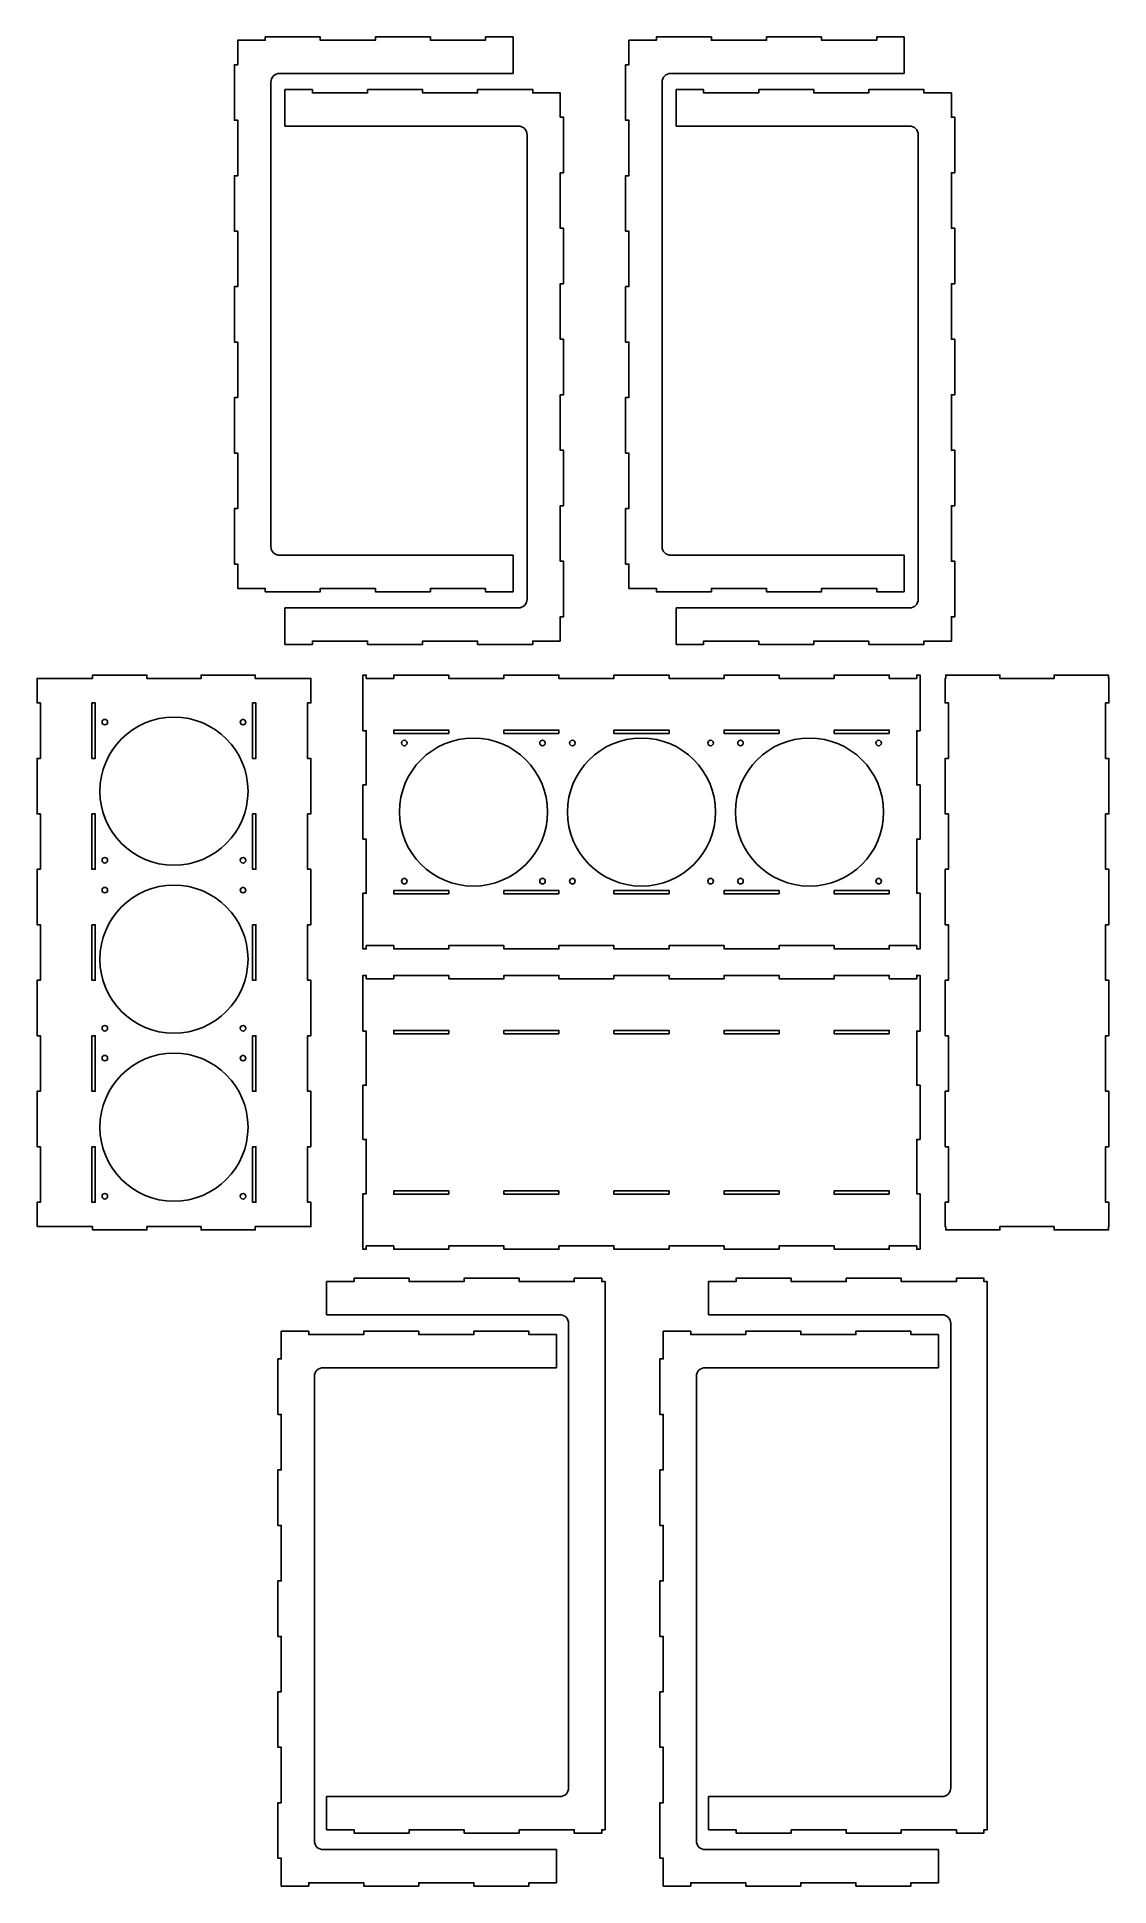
# Model space of a CAD drawing. Header units: millimetres. Extents: x -1160 to -191, y -867 to 806.
import ezdxf

# ---------------------------------------------------------------- set-up
doc = ezdxf.new("R2010")
doc.units = ezdxf.units.MM
doc.layers.add('Layer_1', color=7, linetype='Continuous')

msp = doc.modelspace()

# ---------------------------------------------------------------- linework, layer by layer
for p, q in [((-729.8, 806), (-729.8, 773)), ((-376, 806), (-376, 773)), ((-936.1, 725.4), (-936.1, 758.4)), ((-582.3, 725.4), (-582.3, 758.4)), ((-729.8, 337), (-729.8, 304)), ((-376, 337), (-376, 304)), ((-936.1, 289.4), (-936.1, 256.4)), ((-582.3, 289.4), (-582.3, 256.4)), ((-898.5, -320.1), (-898.5, -350.1)), ((-552.9, -320.1), (-552.9, -350.1)), ((-690.5, -368), (-690.5, -398)), ((-345, -368), (-345, -398)), ((-898.5, -786.1), (-898.5, -816.1)), ((-552.9, -786.1), (-552.9, -816.1)), ((-690.5, -834), (-690.5, -864)), ((-345, -834), (-345, -864))]:
    msp.add_line(p, q)
at = {"layer": 'Layer_1'}
for points, knots in [([(-729.8, 304), (-741.7, 304), (-753.5, 304), (-754.7, 304), (-754.7, 304.1), (-754.7, 306.9), (-754.7, 307), (-757.2, 307), (-802, 307), (-804.5, 307), (-804.5, 306.9), (-804.5, 304.1), (-804.5, 304), (-807, 304), (-851.8, 304), (-854.3, 304), (-854.3, 304.1), (-854.3, 306.9), (-854.3, 307), (-856.8, 307), (-901.6, 307), (-904.1, 307), (-904.1, 306.9), (-904.1, 304.1), (-904.1, 304), (-906.6, 304), (-951.4, 304), (-953.9, 304), (-953.9, 304.1), (-953.9, 306.9), (-953.9, 307), (-955.2, 307), (-977.6, 307), (-978.8, 307), (-978.8, 308.1), (-978.8, 328), (-978.8, 329.1), (-979, 329.1), (-981.7, 329.1), (-981.8, 329.1), (-981.8, 331.6), (-981.8, 376.8), (-981.8, 379.3), (-981.7, 379.3), (-979, 379.3), (-978.8, 379.3), (-978.8, 381.8), (-978.8, 427), (-978.8, 429.5), (-979, 429.5), (-981.7, 429.5), (-981.8, 429.5), (-981.8, 432), (-981.8, 477.2), (-981.8, 479.7), (-981.7, 479.7), (-979, 479.7), (-978.8, 479.7), (-978.8, 482.2), (-978.8, 527.4), (-978.8, 529.9), (-979, 529.9), (-981.7, 529.9), (-981.8, 529.9), (-981.8, 532.4), (-981.8, 577.6), (-981.8, 580.1), (-981.7, 580.1), (-979, 580.1), (-978.8, 580.1), (-978.8, 582.6), (-978.8, 627.8), (-978.8, 630.3), (-979, 630.3), (-981.7, 630.3), (-981.8, 630.3), (-981.8, 632.8), (-981.8, 678), (-981.8, 680.5), (-981.7, 680.5), (-979, 680.5), (-978.8, 680.5), (-978.8, 683), (-978.8, 728.2), (-978.8, 730.7), (-979, 730.7), (-981.7, 730.7), (-981.8, 730.7), (-981.8, 733.2), (-981.8, 778.4), (-981.8, 780.9), (-981.7, 780.9), (-979, 780.9), (-978.8, 780.9), (-978.8, 782), (-978.8, 801.9), (-978.8, 803), (-977.6, 803), (-955.2, 803), (-953.9, 803), (-953.9, 803.1), (-953.9, 805.9), (-953.9, 806), (-951.4, 806), (-906.6, 806), (-904.1, 806), (-904.1, 805.9), (-904.1, 803.1), (-904.1, 803), (-901.6, 803), (-856.8, 803), (-854.3, 803), (-854.3, 803.1), (-854.3, 805.9), (-854.3, 806), (-851.8, 806), (-807, 806), (-804.5, 806), (-804.5, 805.9), (-804.5, 803.1), (-804.5, 803), (-802, 803), (-757.2, 803), (-754.7, 803), (-754.7, 803.1), (-754.7, 805.9), (-754.7, 806), (-753.5, 806), (-741.7, 806), (-729.8, 806)], [9.5, 9.5, 9.5, 9.5, 10, 10, 10, 11, 11, 11, 12, 12, 12, 13, 13, 13, 14, 14, 14, 15, 15, 15, 16, 16, 16, 17, 17, 17, 18, 18, 18, 19, 19, 19, 20, 20, 20, 21, 21, 21, 22, 22, 22, 23, 23, 23, 24, 24, 24, 25, 25, 25, 26, 26, 26, 27, 27, 27, 28, 28, 28, 29, 29, 29, 30, 30, 30, 31, 31, 31, 32, 32, 32, 33, 33, 33, 34, 34, 34, 35, 35, 35, 36, 36, 36, 37, 37, 37, 38, 38, 38, 39, 39, 39, 40, 40, 40, 41, 41, 41, 42, 42, 42, 43, 43, 43, 44, 44, 44, 45, 45, 45, 46, 46, 46, 47, 47, 47, 48, 48, 48, 49, 49, 49, 50, 50, 50, 51, 51, 51, 51.5, 51.5, 51.5, 51.5]), ([(-376, 304), (-387.8, 304), (-399.7, 304), (-400.9, 304), (-400.9, 304.1), (-400.9, 306.9), (-400.9, 307), (-403.4, 307), (-448.2, 307), (-450.7, 307), (-450.7, 306.9), (-450.7, 304.1), (-450.7, 304), (-453.2, 304), (-498, 304), (-500.5, 304), (-500.5, 304.1), (-500.5, 306.9), (-500.5, 307), (-503, 307), (-547.8, 307), (-550.3, 307), (-550.3, 306.9), (-550.3, 304.1), (-550.3, 304), (-552.8, 304), (-597.6, 304), (-600.1, 304), (-600.1, 304.1), (-600.1, 306.9), (-600.1, 307), (-601.3, 307), (-623.8, 307), (-625, 307), (-625, 308.1), (-625, 328), (-625, 329.1), (-625.1, 329.1), (-627.9, 329.1), (-628, 329.1), (-628, 331.6), (-628, 376.8), (-628, 379.3), (-627.9, 379.3), (-625.1, 379.3), (-625, 379.3), (-625, 381.8), (-625, 427), (-625, 429.5), (-625.1, 429.5), (-627.9, 429.5), (-628, 429.5), (-628, 432), (-628, 477.2), (-628, 479.7), (-627.9, 479.7), (-625.1, 479.7), (-625, 479.7), (-625, 482.2), (-625, 527.4), (-625, 529.9), (-625.1, 529.9), (-627.9, 529.9), (-628, 529.9), (-628, 532.4), (-628, 577.6), (-628, 580.1), (-627.9, 580.1), (-625.1, 580.1), (-625, 580.1), (-625, 582.6), (-625, 627.8), (-625, 630.3), (-625.1, 630.3), (-627.9, 630.3), (-628, 630.3), (-628, 632.8), (-628, 678), (-628, 680.5), (-627.9, 680.5), (-625.1, 680.5), (-625, 680.5), (-625, 683), (-625, 728.2), (-625, 730.7), (-625.1, 730.7), (-627.9, 730.7), (-628, 730.7), (-628, 733.2), (-628, 778.4), (-628, 780.9), (-627.9, 780.9), (-625.1, 780.9), (-625, 780.9), (-625, 782), (-625, 801.9), (-625, 803), (-623.8, 803), (-601.3, 803), (-600.1, 803), (-600.1, 803.1), (-600.1, 805.9), (-600.1, 806), (-597.6, 806), (-552.8, 806), (-550.3, 806), (-550.3, 805.9), (-550.3, 803.1), (-550.3, 803), (-547.8, 803), (-503, 803), (-500.5, 803), (-500.5, 803.1), (-500.5, 805.9), (-500.5, 806), (-498, 806), (-453.2, 806), (-450.7, 806), (-450.7, 805.9), (-450.7, 803.1), (-450.7, 803), (-448.2, 803), (-403.4, 803), (-400.9, 803), (-400.9, 803.1), (-400.9, 805.9), (-400.9, 806), (-399.7, 806), (-387.8, 806), (-376, 806)], [9.5, 9.5, 9.5, 9.5, 10, 10, 10, 11, 11, 11, 12, 12, 12, 13, 13, 13, 14, 14, 14, 15, 15, 15, 16, 16, 16, 17, 17, 17, 18, 18, 18, 19, 19, 19, 20, 20, 20, 21, 21, 21, 22, 22, 22, 23, 23, 23, 24, 24, 24, 25, 25, 25, 26, 26, 26, 27, 27, 27, 28, 28, 28, 29, 29, 29, 30, 30, 30, 31, 31, 31, 32, 32, 32, 33, 33, 33, 34, 34, 34, 35, 35, 35, 36, 36, 36, 37, 37, 37, 38, 38, 38, 39, 39, 39, 40, 40, 40, 41, 41, 41, 42, 42, 42, 43, 43, 43, 44, 44, 44, 45, 45, 45, 46, 46, 46, 47, 47, 47, 48, 48, 48, 49, 49, 49, 50, 50, 50, 51, 51, 51, 51.5, 51.5, 51.5, 51.5]), ([(-729.8, 773), (-830.1, 773), (-930.3, 773), (-940.8, 773), (-945.2, 773), (-948.8, 769.5), (-948.8, 765.1), (-948.8, 744.1), (-948.8, 365.9), (-948.8, 344.9), (-948.8, 340.5), (-945.2, 337), (-940.8, 337), (-930.3, 337), (-830.1, 337), (-729.8, 337)], [4.5, 4.5, 4.5, 4.5, 5, 5, 5, 6, 6, 6, 7, 7, 7, 8, 8, 8, 8.5, 8.5, 8.5, 8.5]), ([(-376, 773), (-476.2, 773), (-576.5, 773), (-587, 773), (-591.4, 773), (-595, 769.5), (-595, 765.1), (-595, 744.1), (-595, 365.9), (-595, 344.9), (-595, 340.5), (-591.4, 337), (-587, 337), (-576.5, 337), (-476.2, 337), (-376, 337)], [4.5, 4.5, 4.5, 4.5, 5, 5, 5, 6, 6, 6, 7, 7, 7, 8, 8, 8, 8.5, 8.5, 8.5, 8.5]), ([(-936.1, 758.4), (-924.3, 758.4), (-912.5, 758.4), (-911.2, 758.4), (-911.2, 758.3), (-911.2, 755.6), (-911.2, 755.4), (-908.7, 755.4), (-863.9, 755.4), (-861.4, 755.4), (-861.4, 755.6), (-861.4, 758.3), (-861.4, 758.4), (-858.9, 758.4), (-814.1, 758.4), (-811.6, 758.4), (-811.6, 758.3), (-811.6, 755.6), (-811.6, 755.4), (-809.1, 755.4), (-764.3, 755.4), (-761.8, 755.4), (-761.8, 755.6), (-761.8, 758.3), (-761.8, 758.4), (-759.3, 758.4), (-714.5, 758.4), (-712, 758.4), (-712, 758.3), (-712, 755.6), (-712, 755.4), (-710.8, 755.4), (-688.4, 755.4), (-687.1, 755.4), (-687.1, 754.3), (-687.1, 734.4), (-687.1, 733.3), (-687, 733.3), (-684.3, 733.3), (-684.1, 733.3), (-684.1, 730.8), (-684.1, 685.6), (-684.1, 683.1), (-684.3, 683.1), (-687, 683.1), (-687.1, 683.1), (-687.1, 680.6), (-687.1, 635.4), (-687.1, 632.9), (-687, 632.9), (-684.3, 632.9), (-684.1, 632.9), (-684.1, 630.4), (-684.1, 585.2), (-684.1, 582.7), (-684.3, 582.7), (-687, 582.7), (-687.1, 582.7), (-687.1, 580.2), (-687.1, 535), (-687.1, 532.5), (-687, 532.5), (-684.3, 532.5), (-684.1, 532.5), (-684.1, 530), (-684.1, 484.8), (-684.1, 482.3), (-684.3, 482.3), (-687, 482.3), (-687.1, 482.3), (-687.1, 479.8), (-687.1, 434.6), (-687.1, 432.1), (-687, 432.1), (-684.3, 432.1), (-684.1, 432.1), (-684.1, 429.6), (-684.1, 384.4), (-684.1, 381.9), (-684.3, 381.9), (-687, 381.9), (-687.1, 381.9), (-687.1, 379.4), (-687.1, 334.2), (-687.1, 331.7), (-687, 331.7), (-684.3, 331.7), (-684.1, 331.7), (-684.1, 329.2), (-684.1, 284), (-684.1, 281.5), (-684.3, 281.5), (-687, 281.5), (-687.1, 281.5), (-687.1, 280.4), (-687.1, 260.5), (-687.1, 259.4), (-688.4, 259.4), (-710.8, 259.4), (-712, 259.4), (-712, 259.3), (-712, 256.6), (-712, 256.4), (-714.5, 256.4), (-759.3, 256.4), (-761.8, 256.4), (-761.8, 256.6), (-761.8, 259.3), (-761.8, 259.4), (-764.3, 259.4), (-809.1, 259.4), (-811.6, 259.4), (-811.6, 259.3), (-811.6, 256.6), (-811.6, 256.4), (-814.1, 256.4), (-858.9, 256.4), (-861.4, 256.4), (-861.4, 256.6), (-861.4, 259.3), (-861.4, 259.4), (-863.9, 259.4), (-908.7, 259.4), (-911.2, 259.4), (-911.2, 259.3), (-911.2, 256.6), (-911.2, 256.4), (-912.5, 256.4), (-924.3, 256.4), (-936.1, 256.4)], [51.5, 51.5, 51.5, 51.5, 52, 52, 52, 53, 53, 53, 54, 54, 54, 55, 55, 55, 56, 56, 56, 57, 57, 57, 58, 58, 58, 59, 59, 59, 60, 60, 60, 61, 61, 61, 62, 62, 62, 63, 63, 63, 64, 64, 64, 65, 65, 65, 66, 66, 66, 67, 67, 67, 68, 68, 68, 69, 69, 69, 70, 70, 70, 71, 71, 71, 72, 72, 72, 73, 73, 73, 74, 74, 74, 75, 75, 75, 76, 76, 76, 77, 77, 77, 78, 78, 78, 79, 79, 79, 80, 80, 80, 81, 81, 81, 82, 82, 82, 83, 83, 83, 84, 84, 84, 85, 85, 85, 86, 86, 86, 87, 87, 87, 88, 88, 88, 89, 89, 89, 90, 90, 90, 91, 91, 91, 92, 92, 92, 93, 93, 93, 93.5, 93.5, 93.5, 93.5]), ([(-582.3, 758.4), (-570.5, 758.4), (-558.6, 758.4), (-557.4, 758.4), (-557.4, 758.3), (-557.4, 755.6), (-557.4, 755.4), (-554.9, 755.4), (-510.1, 755.4), (-507.6, 755.4), (-507.6, 755.6), (-507.6, 758.3), (-507.6, 758.4), (-505.1, 758.4), (-460.3, 758.4), (-457.8, 758.4), (-457.8, 758.3), (-457.8, 755.6), (-457.8, 755.4), (-455.3, 755.4), (-410.5, 755.4), (-408, 755.4), (-408, 755.6), (-408, 758.3), (-408, 758.4), (-405.5, 758.4), (-360.7, 758.4), (-358.2, 758.4), (-358.2, 758.3), (-358.2, 755.6), (-358.2, 755.4), (-357, 755.4), (-334.5, 755.4), (-333.3, 755.4), (-333.3, 754.3), (-333.3, 734.4), (-333.3, 733.3), (-333.2, 733.3), (-330.5, 733.3), (-330.3, 733.3), (-330.3, 730.8), (-330.3, 685.6), (-330.3, 683.1), (-330.5, 683.1), (-333.2, 683.1), (-333.3, 683.1), (-333.3, 680.6), (-333.3, 635.4), (-333.3, 632.9), (-333.2, 632.9), (-330.5, 632.9), (-330.3, 632.9), (-330.3, 630.4), (-330.3, 585.2), (-330.3, 582.7), (-330.5, 582.7), (-333.2, 582.7), (-333.3, 582.7), (-333.3, 580.2), (-333.3, 535), (-333.3, 532.5), (-333.2, 532.5), (-330.5, 532.5), (-330.3, 532.5), (-330.3, 530), (-330.3, 484.8), (-330.3, 482.3), (-330.5, 482.3), (-333.2, 482.3), (-333.3, 482.3), (-333.3, 479.8), (-333.3, 434.6), (-333.3, 432.1), (-333.2, 432.1), (-330.5, 432.1), (-330.3, 432.1), (-330.3, 429.6), (-330.3, 384.4), (-330.3, 381.9), (-330.5, 381.9), (-333.2, 381.9), (-333.3, 381.9), (-333.3, 379.4), (-333.3, 334.2), (-333.3, 331.7), (-333.2, 331.7), (-330.5, 331.7), (-330.3, 331.7), (-330.3, 329.2), (-330.3, 284), (-330.3, 281.5), (-330.5, 281.5), (-333.2, 281.5), (-333.3, 281.5), (-333.3, 280.4), (-333.3, 260.5), (-333.3, 259.4), (-334.5, 259.4), (-357, 259.4), (-358.2, 259.4), (-358.2, 259.3), (-358.2, 256.6), (-358.2, 256.4), (-360.7, 256.4), (-405.5, 256.4), (-408, 256.4), (-408, 256.6), (-408, 259.3), (-408, 259.4), (-410.5, 259.4), (-455.3, 259.4), (-457.8, 259.4), (-457.8, 259.3), (-457.8, 256.6), (-457.8, 256.4), (-460.3, 256.4), (-505.1, 256.4), (-507.6, 256.4), (-507.6, 256.6), (-507.6, 259.3), (-507.6, 259.4), (-510.1, 259.4), (-554.9, 259.4), (-557.4, 259.4), (-557.4, 259.3), (-557.4, 256.6), (-557.4, 256.4), (-558.6, 256.4), (-570.5, 256.4), (-582.3, 256.4)], [51.5, 51.5, 51.5, 51.5, 52, 52, 52, 53, 53, 53, 54, 54, 54, 55, 55, 55, 56, 56, 56, 57, 57, 57, 58, 58, 58, 59, 59, 59, 60, 60, 60, 61, 61, 61, 62, 62, 62, 63, 63, 63, 64, 64, 64, 65, 65, 65, 66, 66, 66, 67, 67, 67, 68, 68, 68, 69, 69, 69, 70, 70, 70, 71, 71, 71, 72, 72, 72, 73, 73, 73, 74, 74, 74, 75, 75, 75, 76, 76, 76, 77, 77, 77, 78, 78, 78, 79, 79, 79, 80, 80, 80, 81, 81, 81, 82, 82, 82, 83, 83, 83, 84, 84, 84, 85, 85, 85, 86, 86, 86, 87, 87, 87, 88, 88, 88, 89, 89, 89, 90, 90, 90, 91, 91, 91, 92, 92, 92, 93, 93, 93, 93.5, 93.5, 93.5, 93.5]), ([(-936.1, 289.4), (-835.9, 289.4), (-735.7, 289.4), (-725.1, 289.4), (-720.7, 289.4), (-717.1, 293), (-717.1, 297.3), (-717.1, 318.3), (-717.1, 696.5), (-717.1, 717.5), (-717.1, 721.9), (-720.7, 725.4), (-725.1, 725.4), (-735.7, 725.4), (-835.9, 725.4), (-936.1, 725.4)], [0.5, 0.5, 0.5, 0.5, 1, 1, 1, 2, 2, 2, 3, 3, 3, 4, 4, 4, 4.5, 4.5, 4.5, 4.5]), ([(-582.3, 289.4), (-482.1, 289.4), (-381.9, 289.4), (-371.3, 289.4), (-366.9, 289.4), (-363.3, 293), (-363.3, 297.3), (-363.3, 318.3), (-363.3, 696.5), (-363.3, 717.5), (-363.3, 721.9), (-366.9, 725.4), (-371.3, 725.4), (-381.9, 725.4), (-482.1, 725.4), (-582.3, 725.4)], [0.5, 0.5, 0.5, 0.5, 1, 1, 1, 2, 2, 2, 3, 3, 3, 4, 4, 4, 4.5, 4.5, 4.5, 4.5]), ([(-1160.3, -270.4), (-1157.8, -270.4), (-1112.5, -270.4), (-1110, -270.4), (-1110, -270.5), (-1110, -273.2), (-1110, -273.4), (-1107.6, -273.4), (-1063.4, -273.4), (-1061, -273.4), (-1061, -273.2), (-1061, -270.5), (-1061, -270.4), (-1058.5, -270.4), (-1014.4, -270.4), (-1011.9, -270.4), (-1011.9, -270.5), (-1011.9, -273.2), (-1011.9, -273.4), (-1009.5, -273.4), (-965.3, -273.4), (-962.9, -273.4), (-962.9, -273.2), (-962.9, -270.5), (-962.9, -270.4), (-960.4, -270.4), (-915.1, -270.4), (-912.6, -270.4), (-912.6, -269.3), (-912.6, -249.4), (-912.6, -248.3), (-912.7, -248.3), (-915.4, -248.3), (-915.6, -248.3), (-915.6, -245.8), (-915.6, -200.6), (-915.6, -198.1), (-915.4, -198.1), (-912.7, -198.1), (-912.6, -198.1), (-912.6, -195.6), (-912.6, -150.4), (-912.6, -147.9), (-912.7, -147.9), (-915.4, -147.9), (-915.6, -147.9), (-915.6, -145.4), (-915.6, -100.2), (-915.6, -97.7), (-915.4, -97.7), (-912.7, -97.7), (-912.6, -97.7), (-912.6, -95.2), (-912.6, -50), (-912.6, -47.5), (-912.7, -47.5), (-915.4, -47.5), (-915.6, -47.5), (-915.6, -45), (-915.6, 0.2), (-915.6, 2.7), (-915.4, 2.7), (-912.7, 2.7), (-912.6, 2.7), (-912.6, 5.2), (-912.6, 50.4), (-912.6, 52.9), (-912.7, 52.9), (-915.4, 52.9), (-915.6, 52.9), (-915.6, 55.4), (-915.6, 100.6), (-915.6, 103.1), (-915.4, 103.1), (-912.7, 103.1), (-912.6, 103.1), (-912.6, 105.6), (-912.6, 150.8), (-912.6, 153.3), (-912.7, 153.3), (-915.4, 153.3), (-915.6, 153.3), (-915.6, 155.8), (-915.6, 201), (-915.6, 203.5), (-915.4, 203.5), (-912.7, 203.5), (-912.6, 203.5), (-912.6, 204.6), (-912.6, 224.5), (-912.6, 225.6), (-915.1, 225.6), (-960.4, 225.6), (-962.9, 225.6), (-962.9, 225.8), (-962.9, 228.5), (-962.9, 228.6), (-965.3, 228.6), (-1009.5, 228.6), (-1011.9, 228.6), (-1011.9, 228.5), (-1011.9, 225.8), (-1011.9, 225.6), (-1014.4, 225.6), (-1058.5, 225.6), (-1061, 225.6), (-1061, 225.8), (-1061, 228.5), (-1061, 228.6), (-1063.4, 228.6), (-1107.6, 228.6), (-1110, 228.6), (-1110, 228.5), (-1110, 225.8), (-1110, 225.6), (-1112.5, 225.6), (-1157.8, 225.6), (-1160.3, 225.6), (-1160.3, 224.5), (-1160.3, 204.6), (-1160.3, 203.5), (-1160.2, 203.5), (-1157.5, 203.5), (-1157.3, 203.5), (-1157.3, 201), (-1157.3, 155.8), (-1157.3, 153.3), (-1157.5, 153.3), (-1160.2, 153.3), (-1160.3, 153.3), (-1160.3, 150.8), (-1160.3, 105.6), (-1160.3, 103.1), (-1160.2, 103.1), (-1157.5, 103.1), (-1157.3, 103.1), (-1157.3, 100.6), (-1157.3, 55.4), (-1157.3, 52.9), (-1157.5, 52.9), (-1160.2, 52.9), (-1160.3, 52.9), (-1160.3, 50.4), (-1160.3, 5.2), (-1160.3, 2.7), (-1160.2, 2.7), (-1157.5, 2.7), (-1157.3, 2.7), (-1157.3, 0.2), (-1157.3, -45), (-1157.3, -47.5), (-1157.5, -47.5), (-1160.2, -47.5), (-1160.3, -47.5), (-1160.3, -50), (-1160.3, -95.2), (-1160.3, -97.7), (-1160.2, -97.7), (-1157.5, -97.7), (-1157.3, -97.7), (-1157.3, -100.2), (-1157.3, -145.4), (-1157.3, -147.9), (-1157.5, -147.9), (-1160.2, -147.9), (-1160.3, -147.9), (-1160.3, -150.4), (-1160.3, -195.6), (-1160.3, -198.1), (-1160.2, -198.1), (-1157.5, -198.1), (-1157.3, -198.1), (-1157.3, -200.6), (-1157.3, -245.8), (-1157.3, -248.3), (-1157.5, -248.3), (-1160.2, -248.3), (-1160.3, -248.3), (-1160.3, -249.4), (-1160.3, -269.3), (-1160.3, -270.4)], [0, 0, 0, 0, 1, 1, 1, 2, 2, 2, 3, 3, 3, 4, 4, 4, 5, 5, 5, 6, 6, 6, 7, 7, 7, 8, 8, 8, 9, 9, 9, 10, 10, 10, 11, 11, 11, 12, 12, 12, 13, 13, 13, 14, 14, 14, 15, 15, 15, 16, 16, 16, 17, 17, 17, 18, 18, 18, 19, 19, 19, 20, 20, 20, 21, 21, 21, 22, 22, 22, 23, 23, 23, 24, 24, 24, 25, 25, 25, 26, 26, 26, 27, 27, 27, 28, 28, 28, 29, 29, 29, 30, 30, 30, 31, 31, 31, 32, 32, 32, 33, 33, 33, 34, 34, 34, 35, 35, 35, 36, 36, 36, 37, 37, 37, 38, 38, 38, 39, 39, 39, 40, 40, 40, 41, 41, 41, 42, 42, 42, 43, 43, 43, 44, 44, 44, 45, 45, 45, 46, 46, 46, 47, 47, 47, 48, 48, 48, 49, 49, 49, 50, 50, 50, 51, 51, 51, 52, 52, 52, 53, 53, 53, 54, 54, 54, 55, 55, 55, 56, 56, 56, 57, 57, 57, 58, 58, 58, 59, 59, 59, 60, 60, 60, 60]), ([(-364.6, 225.6), (-364.6, 225.8), (-364.6, 228.5), (-364.6, 228.6), (-364.5, 228.6), (-361.8, 228.6), (-361.6, 228.6), (-361.6, 226.1), (-361.6, 180.8), (-361.6, 178.3), (-361.8, 178.3), (-364.5, 178.3), (-364.6, 178.3), (-364.6, 175.9), (-364.6, 131.7), (-364.6, 129.3), (-364.5, 129.3), (-361.8, 129.3), (-361.6, 129.3), (-361.6, 126.8), (-361.6, 82.7), (-361.6, 80.2), (-361.8, 80.2), (-364.5, 80.2), (-364.6, 80.2), (-364.6, 77.8), (-364.6, 33.6), (-364.6, 31.2), (-364.5, 31.2), (-361.8, 31.2), (-361.6, 31.2), (-361.6, 28.7), (-361.6, -16.6), (-361.6, -19.1), (-361.8, -19.1), (-364.5, -19.1), (-364.6, -19.1), (-364.6, -19), (-364.6, -16.3), (-364.6, -16.1), (-365.8, -16.1), (-388.3, -16.1), (-389.5, -16.1), (-389.5, -16.3), (-389.5, -19), (-389.5, -19.1), (-392, -19.1), (-436.8, -19.1), (-439.3, -19.1), (-439.3, -19), (-439.3, -16.3), (-439.3, -16.1), (-441.8, -16.1), (-486.6, -16.1), (-489.1, -16.1), (-489.1, -16.3), (-489.1, -19), (-489.1, -19.1), (-491.6, -19.1), (-536.4, -19.1), (-538.9, -19.1), (-538.9, -19), (-538.9, -16.3), (-538.9, -16.1), (-541.4, -16.1), (-586.2, -16.1), (-588.7, -16.1), (-588.7, -16.3), (-588.7, -19), (-588.7, -19.1), (-591.2, -19.1), (-636, -19.1), (-638.5, -19.1), (-638.5, -19), (-638.5, -16.3), (-638.5, -16.1), (-641, -16.1), (-685.8, -16.1), (-688.3, -16.1), (-688.3, -16.3), (-688.3, -19), (-688.3, -19.1), (-690.8, -19.1), (-735.6, -19.1), (-738.1, -19.1), (-738.1, -19), (-738.1, -16.3), (-738.1, -16.1), (-740.6, -16.1), (-785.4, -16.1), (-787.9, -16.1), (-787.9, -16.3), (-787.9, -19), (-787.9, -19.1), (-790.4, -19.1), (-835.2, -19.1), (-837.7, -19.1), (-837.7, -19), (-837.7, -16.3), (-837.7, -16.1), (-838.9, -16.1), (-861.4, -16.1), (-862.6, -16.1), (-862.6, -16.3), (-862.6, -19), (-862.6, -19.1), (-862.8, -19.1), (-865.5, -19.1), (-865.6, -19.1), (-865.6, -16.6), (-865.6, 28.7), (-865.6, 31.2), (-865.5, 31.2), (-862.8, 31.2), (-862.6, 31.2), (-862.6, 33.6), (-862.6, 77.8), (-862.6, 80.2), (-862.8, 80.2), (-865.5, 80.2), (-865.6, 80.2), (-865.6, 82.7), (-865.6, 126.8), (-865.6, 129.3), (-865.5, 129.3), (-862.8, 129.3), (-862.6, 129.3), (-862.6, 131.7), (-862.6, 175.9), (-862.6, 178.3), (-862.8, 178.3), (-865.5, 178.3), (-865.6, 178.3), (-865.6, 180.8), (-865.6, 226.1), (-865.6, 228.6), (-865.5, 228.6), (-862.8, 228.6), (-862.6, 228.6), (-862.6, 228.5), (-862.6, 225.8), (-862.6, 225.6), (-861.4, 225.6), (-838.9, 225.6), (-837.7, 225.6), (-837.7, 225.8), (-837.7, 228.5), (-837.7, 228.6), (-835.2, 228.6), (-790.4, 228.6), (-787.9, 228.6), (-787.9, 228.5), (-787.9, 225.8), (-787.9, 225.6), (-785.4, 225.6), (-740.6, 225.6), (-738.1, 225.6), (-738.1, 225.8), (-738.1, 228.5), (-738.1, 228.6), (-735.6, 228.6), (-690.8, 228.6), (-688.3, 228.6), (-688.3, 228.5), (-688.3, 225.8), (-688.3, 225.6), (-685.8, 225.6), (-641, 225.6), (-638.5, 225.6), (-638.5, 225.8), (-638.5, 228.5), (-638.5, 228.6), (-636, 228.6), (-591.2, 228.6), (-588.7, 228.6), (-588.7, 228.5), (-588.7, 225.8), (-588.7, 225.6), (-586.2, 225.6), (-541.4, 225.6), (-538.9, 225.6), (-538.9, 225.8), (-538.9, 228.5), (-538.9, 228.6), (-536.4, 228.6), (-491.6, 228.6), (-489.1, 228.6), (-489.1, 228.5), (-489.1, 225.8), (-489.1, 225.6), (-486.6, 225.6), (-441.8, 225.6), (-439.3, 225.6), (-439.3, 225.8), (-439.3, 228.5), (-439.3, 228.6), (-436.8, 228.6), (-392, 228.6), (-389.5, 228.6), (-389.5, 228.5), (-389.5, 225.8), (-389.5, 225.6), (-388.3, 225.6), (-365.8, 225.6), (-364.6, 225.6)], [0, 0, 0, 0, 1, 1, 1, 2, 2, 2, 3, 3, 3, 4, 4, 4, 5, 5, 5, 6, 6, 6, 7, 7, 7, 8, 8, 8, 9, 9, 9, 10, 10, 10, 11, 11, 11, 12, 12, 12, 13, 13, 13, 14, 14, 14, 15, 15, 15, 16, 16, 16, 17, 17, 17, 18, 18, 18, 19, 19, 19, 20, 20, 20, 21, 21, 21, 22, 22, 22, 23, 23, 23, 24, 24, 24, 25, 25, 25, 26, 26, 26, 27, 27, 27, 28, 28, 28, 29, 29, 29, 30, 30, 30, 31, 31, 31, 32, 32, 32, 33, 33, 33, 34, 34, 34, 35, 35, 35, 36, 36, 36, 37, 37, 37, 38, 38, 38, 39, 39, 39, 40, 40, 40, 41, 41, 41, 42, 42, 42, 43, 43, 43, 44, 44, 44, 45, 45, 45, 46, 46, 46, 47, 47, 47, 48, 48, 48, 49, 49, 49, 50, 50, 50, 51, 51, 51, 52, 52, 52, 53, 53, 53, 54, 54, 54, 55, 55, 55, 56, 56, 56, 57, 57, 57, 58, 58, 58, 59, 59, 59, 60, 60, 60, 61, 61, 61, 62, 62, 62, 63, 63, 63, 64, 64, 64, 65, 65, 65, 66, 66, 66, 67, 67, 67, 68, 68, 68, 68]), ([(-193.8, 203.5), (-193.6, 203.5), (-190.9, 203.5), (-190.8, 203.5), (-190.8, 204.6), (-190.8, 224.5), (-190.8, 225.6), (-190.8, 225.6), (-191.3, 225.6), (-191.3, 225.6), (-191.3, 225.8), (-191.3, 228.5), (-191.3, 228.6), (-193.8, 228.6), (-237.9, 228.6), (-240.4, 228.6), (-240.4, 228.5), (-240.4, 225.8), (-240.4, 225.6), (-242.8, 225.6), (-287, 225.6), (-289.4, 225.6), (-289.4, 225.8), (-289.4, 228.5), (-289.4, 228.6), (-291.9, 228.6), (-336, 228.6), (-338.4, 228.6), (-338.4, 228.5), (-338.4, 225.8), (-338.4, 225.6), (-338.5, 225.6), (-339, 225.6), (-339, 225.6), (-339, 224.5), (-339, 204.6), (-339, 203.5), (-338.8, 203.5), (-336.1, 203.5), (-336, 203.5), (-336, 201), (-336, 155.8), (-336, 153.3), (-336.1, 153.3), (-338.8, 153.3), (-339, 153.3), (-339, 150.8), (-339, 105.6), (-339, 103.1), (-338.8, 103.1), (-336.1, 103.1), (-336, 103.1), (-336, 100.6), (-336, 55.4), (-336, 52.9), (-336.1, 52.9), (-338.8, 52.9), (-339, 52.9), (-339, 50.4), (-339, 5.2), (-339, 2.7), (-338.8, 2.7), (-336.1, 2.7), (-336, 2.7), (-336, 0.2), (-336, -45), (-336, -47.5), (-336.1, -47.5), (-338.8, -47.5), (-339, -47.5), (-339, -50), (-339, -95.2), (-339, -97.7), (-338.8, -97.7), (-336.1, -97.7), (-336, -97.7), (-336, -100.2), (-336, -145.4), (-336, -147.9), (-336.1, -147.9), (-338.8, -147.9), (-339, -147.9), (-339, -150.4), (-339, -195.6), (-339, -198.1), (-338.8, -198.1), (-336.1, -198.1), (-336, -198.1), (-336, -200.6), (-336, -245.8), (-336, -248.3), (-336.1, -248.3), (-338.8, -248.3), (-339, -248.3), (-339, -249.4), (-339, -269.3), (-339, -270.4), (-339, -270.4), (-338.5, -270.4), (-338.4, -270.4), (-338.4, -270.5), (-338.4, -273.2), (-338.4, -273.4), (-336, -273.4), (-291.9, -273.4), (-289.4, -273.4), (-289.4, -273.2), (-289.4, -270.5), (-289.4, -270.4), (-287, -270.4), (-242.8, -270.4), (-240.4, -270.4), (-240.4, -270.5), (-240.4, -273.2), (-240.4, -273.4), (-237.9, -273.4), (-193.8, -273.4), (-191.3, -273.4), (-191.3, -273.2), (-191.3, -270.5), (-191.3, -270.4), (-191.3, -270.4), (-190.8, -270.4), (-190.8, -270.4), (-190.8, -269.3), (-190.8, -249.4), (-190.8, -248.3), (-190.9, -248.3), (-193.6, -248.3), (-193.8, -248.3), (-193.8, -245.8), (-193.8, -200.6), (-193.8, -198.1), (-193.6, -198.1), (-190.9, -198.1), (-190.8, -198.1), (-190.8, -195.6), (-190.8, -150.4), (-190.8, -147.9), (-190.9, -147.9), (-193.6, -147.9), (-193.8, -147.9), (-193.8, -145.4), (-193.8, -100.2), (-193.8, -97.7), (-193.6, -97.7), (-190.9, -97.7), (-190.8, -97.7), (-190.8, -95.2), (-190.8, -50), (-190.8, -47.5), (-190.9, -47.5), (-193.6, -47.5), (-193.8, -47.5), (-193.8, -45), (-193.8, 0.2), (-193.8, 2.7), (-193.6, 2.7), (-190.9, 2.7), (-190.8, 2.7), (-190.8, 5.2), (-190.8, 50.4), (-190.8, 52.9), (-190.9, 52.9), (-193.6, 52.9), (-193.8, 52.9), (-193.8, 55.4), (-193.8, 100.6), (-193.8, 103.1), (-193.6, 103.1), (-190.9, 103.1), (-190.8, 103.1), (-190.8, 105.6), (-190.8, 150.8), (-190.8, 153.3), (-190.9, 153.3), (-193.6, 153.3), (-193.8, 153.3), (-193.8, 155.8), (-193.8, 201), (-193.8, 203.5)], [0, 0, 0, 0, 1, 1, 1, 2, 2, 2, 3, 3, 3, 4, 4, 4, 5, 5, 5, 6, 6, 6, 7, 7, 7, 8, 8, 8, 9, 9, 9, 10, 10, 10, 11, 11, 11, 12, 12, 12, 13, 13, 13, 14, 14, 14, 15, 15, 15, 16, 16, 16, 17, 17, 17, 18, 18, 18, 19, 19, 19, 20, 20, 20, 21, 21, 21, 22, 22, 22, 23, 23, 23, 24, 24, 24, 25, 25, 25, 26, 26, 26, 27, 27, 27, 28, 28, 28, 29, 29, 29, 30, 30, 30, 31, 31, 31, 32, 32, 32, 33, 33, 33, 34, 34, 34, 35, 35, 35, 36, 36, 36, 37, 37, 37, 38, 38, 38, 39, 39, 39, 40, 40, 40, 41, 41, 41, 42, 42, 42, 43, 43, 43, 44, 44, 44, 45, 45, 45, 46, 46, 46, 47, 47, 47, 48, 48, 48, 49, 49, 49, 50, 50, 50, 51, 51, 51, 52, 52, 52, 53, 53, 53, 54, 54, 54, 55, 55, 55, 56, 56, 56, 57, 57, 57, 58, 58, 58, 59, 59, 59, 60, 60, 60, 60]), ([(-1110.6, 203.5), (-1110.4, 203.5), (-1107.7, 203.5), (-1107.6, 203.5), (-1107.6, 201), (-1107.6, 155.8), (-1107.6, 153.3), (-1107.7, 153.3), (-1110.4, 153.3), (-1110.6, 153.3), (-1110.6, 155.8), (-1110.6, 201), (-1110.6, 203.5)], [0, 0, 0, 0, 1, 1, 1, 2, 2, 2, 3, 3, 3, 4, 4, 4, 4]), ([(-965.4, 203.5), (-965.2, 203.5), (-962.5, 203.5), (-962.4, 203.5), (-962.4, 201), (-962.4, 155.8), (-962.4, 153.3), (-962.5, 153.3), (-965.2, 153.3), (-965.4, 153.3), (-965.4, 155.8), (-965.4, 201), (-965.4, 203.5)], [0, 0, 0, 0, 1, 1, 1, 2, 2, 2, 3, 3, 3, 4, 4, 4, 4]), ([(-1036.5, 190.6), (-999.5, 190.6), (-969.5, 160.6), (-969.5, 123.6), (-969.5, 86.6), (-999.5, 56.6), (-1036.5, 56.6), (-1073.5, 56.6), (-1103.5, 86.6), (-1103.5, 123.6), (-1103.5, 160.6), (-1073.5, 190.6), (-1036.5, 190.6)], [0, 0, 0, 0, 1, 1, 1, 2, 2, 2, 3, 3, 3, 4, 4, 4, 4]), ([(-1096.5, 186.1), (-1096.5, 187.5), (-1097.6, 188.6), (-1099, 188.6), (-1100.3, 188.6), (-1101.5, 187.5), (-1101.5, 186.1), (-1101.5, 184.7), (-1100.3, 183.6), (-1099, 183.6), (-1097.6, 183.6), (-1096.5, 184.7), (-1096.5, 186.1)], [0, 0, 0, 0, 1, 1, 1, 2, 2, 2, 3, 3, 3, 4, 4, 4, 4]), ([(-971.5, 186.1), (-971.5, 187.5), (-972.6, 188.6), (-974, 188.6), (-975.3, 188.6), (-976.5, 187.5), (-976.5, 186.1), (-976.5, 184.7), (-975.3, 183.6), (-974, 183.6), (-972.6, 183.6), (-971.5, 184.7), (-971.5, 186.1)], [0, 0, 0, 0, 1, 1, 1, 2, 2, 2, 3, 3, 3, 4, 4, 4, 4]), ([(-787.9, 175.9), (-787.9, 176), (-787.9, 178.7), (-787.9, 178.9), (-790.4, 178.9), (-835.2, 178.9), (-837.7, 178.9), (-837.7, 178.7), (-837.7, 176), (-837.7, 175.9), (-835.2, 175.9), (-790.4, 175.9), (-787.9, 175.9)], [0, 0, 0, 0, 1, 1, 1, 2, 2, 2, 3, 3, 3, 4, 4, 4, 4]), ([(-832.6, 104.7), (-832.6, 141.7), (-802.6, 171.7), (-765.6, 171.7), (-728.6, 171.7), (-698.6, 141.7), (-698.6, 104.7), (-698.6, 67.7), (-728.6, 37.7), (-765.6, 37.7), (-802.6, 37.7), (-832.6, 67.7), (-832.6, 104.7)], [0, 0, 0, 0, 1, 1, 1, 2, 2, 2, 3, 3, 3, 4, 4, 4, 4]), ([(-825.6, 167.2), (-825.6, 168.6), (-826.7, 169.7), (-828.1, 169.7), (-829.5, 169.7), (-830.6, 168.6), (-830.6, 167.2), (-830.6, 165.9), (-829.5, 164.7), (-828.1, 164.7), (-826.7, 164.7), (-825.6, 165.9), (-825.6, 167.2)], [0, 0, 0, 0, 1, 1, 1, 2, 2, 2, 3, 3, 3, 4, 4, 4, 4]), ([(-688.3, 175.9), (-688.3, 176), (-688.3, 178.7), (-688.3, 178.9), (-690.8, 178.9), (-735.6, 178.9), (-738.1, 178.9), (-738.1, 178.7), (-738.1, 176), (-738.1, 175.9), (-735.6, 175.9), (-690.8, 175.9), (-688.3, 175.9)], [0, 0, 0, 0, 1, 1, 1, 2, 2, 2, 3, 3, 3, 4, 4, 4, 4]), ([(-700.6, 167.2), (-700.6, 168.6), (-701.7, 169.7), (-703.1, 169.7), (-704.5, 169.7), (-705.6, 168.6), (-705.6, 167.2), (-705.6, 165.9), (-704.5, 164.7), (-703.1, 164.7), (-701.7, 164.7), (-700.6, 165.9), (-700.6, 167.2)], [0, 0, 0, 0, 1, 1, 1, 2, 2, 2, 3, 3, 3, 4, 4, 4, 4]), ([(-680.6, 104.7), (-680.6, 141.7), (-650.6, 171.7), (-613.6, 171.7), (-576.6, 171.7), (-546.6, 141.7), (-546.6, 104.7), (-546.6, 67.7), (-576.6, 37.7), (-613.6, 37.7), (-650.6, 37.7), (-680.6, 67.7), (-680.6, 104.7)], [0, 0, 0, 0, 1, 1, 1, 2, 2, 2, 3, 3, 3, 4, 4, 4, 4]), ([(-673.6, 167.2), (-673.6, 168.6), (-674.7, 169.7), (-676.1, 169.7), (-677.5, 169.7), (-678.6, 168.6), (-678.6, 167.2), (-678.6, 165.9), (-677.5, 164.7), (-676.1, 164.7), (-674.7, 164.7), (-673.6, 165.9), (-673.6, 167.2)], [0, 0, 0, 0, 1, 1, 1, 2, 2, 2, 3, 3, 3, 4, 4, 4, 4]), ([(-588.7, 175.9), (-588.7, 176), (-588.7, 178.7), (-588.7, 178.9), (-591.2, 178.9), (-636, 178.9), (-638.5, 178.9), (-638.5, 178.7), (-638.5, 176), (-638.5, 175.9), (-636, 175.9), (-591.2, 175.9), (-588.7, 175.9)], [0, 0, 0, 0, 1, 1, 1, 2, 2, 2, 3, 3, 3, 4, 4, 4, 4]), ([(-548.6, 167.2), (-548.6, 168.6), (-549.7, 169.7), (-551.1, 169.7), (-552.5, 169.7), (-553.6, 168.6), (-553.6, 167.2), (-553.6, 165.9), (-552.5, 164.7), (-551.1, 164.7), (-549.7, 164.7), (-548.6, 165.9), (-548.6, 167.2)], [0, 0, 0, 0, 1, 1, 1, 2, 2, 2, 3, 3, 3, 4, 4, 4, 4]), ([(-489.1, 175.9), (-489.1, 176), (-489.1, 178.7), (-489.1, 178.9), (-491.6, 178.9), (-536.4, 178.9), (-538.9, 178.9), (-538.9, 178.7), (-538.9, 176), (-538.9, 175.9), (-536.4, 175.9), (-491.6, 175.9), (-489.1, 175.9)], [0, 0, 0, 0, 1, 1, 1, 2, 2, 2, 3, 3, 3, 4, 4, 4, 4]), ([(-528.6, 104.7), (-528.6, 141.7), (-498.6, 171.7), (-461.6, 171.7), (-424.6, 171.7), (-394.6, 141.7), (-394.6, 104.7), (-394.6, 67.7), (-424.6, 37.7), (-461.6, 37.7), (-498.6, 37.7), (-528.6, 67.7), (-528.6, 104.7)], [0, 0, 0, 0, 1, 1, 1, 2, 2, 2, 3, 3, 3, 4, 4, 4, 4]), ([(-521.6, 167.2), (-521.6, 168.6), (-522.7, 169.7), (-524.1, 169.7), (-525.5, 169.7), (-526.6, 168.6), (-526.6, 167.2), (-526.6, 165.9), (-525.5, 164.7), (-524.1, 164.7), (-522.7, 164.7), (-521.6, 165.9), (-521.6, 167.2)], [0, 0, 0, 0, 1, 1, 1, 2, 2, 2, 3, 3, 3, 4, 4, 4, 4]), ([(-389.5, 175.9), (-389.5, 176), (-389.5, 178.7), (-389.5, 178.9), (-392, 178.9), (-436.8, 178.9), (-439.3, 178.9), (-439.3, 178.7), (-439.3, 176), (-439.3, 175.9), (-436.8, 175.9), (-392, 175.9), (-389.5, 175.9)], [0, 0, 0, 0, 1, 1, 1, 2, 2, 2, 3, 3, 3, 4, 4, 4, 4]), ([(-396.6, 167.2), (-396.6, 168.6), (-397.7, 169.7), (-399.1, 169.7), (-400.5, 169.7), (-401.6, 168.6), (-401.6, 167.2), (-401.6, 165.9), (-400.5, 164.7), (-399.1, 164.7), (-397.7, 164.7), (-396.6, 165.9), (-396.6, 167.2)], [0, 0, 0, 0, 1, 1, 1, 2, 2, 2, 3, 3, 3, 4, 4, 4, 4]), ([(-1110.6, 103.1), (-1110.4, 103.1), (-1107.7, 103.1), (-1107.6, 103.1), (-1107.6, 100.6), (-1107.6, 55.4), (-1107.6, 52.9), (-1107.7, 52.9), (-1110.4, 52.9), (-1110.6, 52.9), (-1110.6, 55.4), (-1110.6, 100.6), (-1110.6, 103.1)], [0, 0, 0, 0, 1, 1, 1, 2, 2, 2, 3, 3, 3, 4, 4, 4, 4]), ([(-965.4, 103.1), (-965.2, 103.1), (-962.5, 103.1), (-962.4, 103.1), (-962.4, 100.6), (-962.4, 55.4), (-962.4, 52.9), (-962.5, 52.9), (-965.2, 52.9), (-965.4, 52.9), (-965.4, 55.4), (-965.4, 100.6), (-965.4, 103.1)], [0, 0, 0, 0, 1, 1, 1, 2, 2, 2, 3, 3, 3, 4, 4, 4, 4]), ([(-1096.5, 61.1), (-1096.5, 62.5), (-1097.6, 63.6), (-1099, 63.6), (-1100.3, 63.6), (-1101.5, 62.5), (-1101.5, 61.1), (-1101.5, 59.7), (-1100.3, 58.6), (-1099, 58.6), (-1097.6, 58.6), (-1096.5, 59.7), (-1096.5, 61.1)], [0, 0, 0, 0, 1, 1, 1, 2, 2, 2, 3, 3, 3, 4, 4, 4, 4]), ([(-971.5, 61.1), (-971.5, 62.5), (-972.6, 63.6), (-974, 63.6), (-975.3, 63.6), (-976.5, 62.5), (-976.5, 61.1), (-976.5, 59.7), (-975.3, 58.6), (-974, 58.6), (-972.6, 58.6), (-971.5, 59.7), (-971.5, 61.1)], [0, 0, 0, 0, 1, 1, 1, 2, 2, 2, 3, 3, 3, 4, 4, 4, 4]), ([(-1036.5, 38.6), (-999.5, 38.6), (-969.5, 8.6), (-969.5, -28.4), (-969.5, -65.4), (-999.5, -95.4), (-1036.5, -95.4), (-1073.5, -95.4), (-1103.5, -65.4), (-1103.5, -28.4), (-1103.5, 8.6), (-1073.5, 38.6), (-1036.5, 38.6)], [0, 0, 0, 0, 1, 1, 1, 2, 2, 2, 3, 3, 3, 4, 4, 4, 4]), ([(-1096.5, 34.1), (-1096.5, 35.5), (-1097.6, 36.6), (-1099, 36.6), (-1100.3, 36.6), (-1101.5, 35.5), (-1101.5, 34.1), (-1101.5, 32.7), (-1100.3, 31.6), (-1099, 31.6), (-1097.6, 31.6), (-1096.5, 32.7), (-1096.5, 34.1)], [0, 0, 0, 0, 1, 1, 1, 2, 2, 2, 3, 3, 3, 4, 4, 4, 4]), ([(-971.5, 34.1), (-971.5, 35.5), (-972.6, 36.6), (-974, 36.6), (-975.3, 36.6), (-976.5, 35.5), (-976.5, 34.1), (-976.5, 32.7), (-975.3, 31.6), (-974, 31.6), (-972.6, 31.6), (-971.5, 32.7), (-971.5, 34.1)], [0, 0, 0, 0, 1, 1, 1, 2, 2, 2, 3, 3, 3, 4, 4, 4, 4]), ([(-787.9, 30.6), (-787.9, 30.8), (-787.9, 33.5), (-787.9, 33.6), (-790.4, 33.6), (-835.2, 33.6), (-837.7, 33.6), (-837.7, 33.5), (-837.7, 30.8), (-837.7, 30.6), (-835.2, 30.6), (-790.4, 30.6), (-787.9, 30.6)], [0, 0, 0, 0, 1, 1, 1, 2, 2, 2, 3, 3, 3, 4, 4, 4, 4]), ([(-825.6, 42.2), (-825.6, 43.6), (-826.7, 44.7), (-828.1, 44.7), (-829.5, 44.7), (-830.6, 43.6), (-830.6, 42.2), (-830.6, 40.9), (-829.5, 39.7), (-828.1, 39.7), (-826.7, 39.7), (-825.6, 40.9), (-825.6, 42.2)], [0, 0, 0, 0, 1, 1, 1, 2, 2, 2, 3, 3, 3, 4, 4, 4, 4]), ([(-688.3, 30.6), (-688.3, 30.8), (-688.3, 33.5), (-688.3, 33.6), (-690.8, 33.6), (-735.6, 33.6), (-738.1, 33.6), (-738.1, 33.5), (-738.1, 30.8), (-738.1, 30.6), (-735.6, 30.6), (-690.8, 30.6), (-688.3, 30.6)], [0, 0, 0, 0, 1, 1, 1, 2, 2, 2, 3, 3, 3, 4, 4, 4, 4]), ([(-700.6, 42.2), (-700.6, 43.6), (-701.7, 44.7), (-703.1, 44.7), (-704.5, 44.7), (-705.6, 43.6), (-705.6, 42.2), (-705.6, 40.9), (-704.5, 39.7), (-703.1, 39.7), (-701.7, 39.7), (-700.6, 40.9), (-700.6, 42.2)], [0, 0, 0, 0, 1, 1, 1, 2, 2, 2, 3, 3, 3, 4, 4, 4, 4]), ([(-673.6, 42.2), (-673.6, 43.6), (-674.7, 44.7), (-676.1, 44.7), (-677.5, 44.7), (-678.6, 43.6), (-678.6, 42.2), (-678.6, 40.9), (-677.5, 39.7), (-676.1, 39.7), (-674.7, 39.7), (-673.6, 40.9), (-673.6, 42.2)], [0, 0, 0, 0, 1, 1, 1, 2, 2, 2, 3, 3, 3, 4, 4, 4, 4]), ([(-588.7, 30.6), (-588.7, 30.8), (-588.7, 33.5), (-588.7, 33.6), (-591.2, 33.6), (-636, 33.6), (-638.5, 33.6), (-638.5, 33.5), (-638.5, 30.8), (-638.5, 30.6), (-636, 30.6), (-591.2, 30.6), (-588.7, 30.6)], [0, 0, 0, 0, 1, 1, 1, 2, 2, 2, 3, 3, 3, 4, 4, 4, 4]), ([(-548.6, 42.2), (-548.6, 43.6), (-549.7, 44.7), (-551.1, 44.7), (-552.5, 44.7), (-553.6, 43.6), (-553.6, 42.2), (-553.6, 40.9), (-552.5, 39.7), (-551.1, 39.7), (-549.7, 39.7), (-548.6, 40.9), (-548.6, 42.2)], [0, 0, 0, 0, 1, 1, 1, 2, 2, 2, 3, 3, 3, 4, 4, 4, 4]), ([(-489.1, 30.6), (-489.1, 30.8), (-489.1, 33.5), (-489.1, 33.6), (-491.6, 33.6), (-536.4, 33.6), (-538.9, 33.6), (-538.9, 33.5), (-538.9, 30.8), (-538.9, 30.6), (-536.4, 30.6), (-491.6, 30.6), (-489.1, 30.6)], [0, 0, 0, 0, 1, 1, 1, 2, 2, 2, 3, 3, 3, 4, 4, 4, 4]), ([(-521.6, 42.2), (-521.6, 43.6), (-522.7, 44.7), (-524.1, 44.7), (-525.5, 44.7), (-526.6, 43.6), (-526.6, 42.2), (-526.6, 40.9), (-525.5, 39.7), (-524.1, 39.7), (-522.7, 39.7), (-521.6, 40.9), (-521.6, 42.2)], [0, 0, 0, 0, 1, 1, 1, 2, 2, 2, 3, 3, 3, 4, 4, 4, 4]), ([(-389.5, 30.6), (-389.5, 30.8), (-389.5, 33.5), (-389.5, 33.6), (-392, 33.6), (-436.8, 33.6), (-439.3, 33.6), (-439.3, 33.5), (-439.3, 30.8), (-439.3, 30.6), (-436.8, 30.6), (-392, 30.6), (-389.5, 30.6)], [0, 0, 0, 0, 1, 1, 1, 2, 2, 2, 3, 3, 3, 4, 4, 4, 4]), ([(-396.6, 42.2), (-396.6, 43.6), (-397.7, 44.7), (-399.1, 44.7), (-400.5, 44.7), (-401.6, 43.6), (-401.6, 42.2), (-401.6, 40.9), (-400.5, 39.7), (-399.1, 39.7), (-397.7, 39.7), (-396.6, 40.9), (-396.6, 42.2)], [0, 0, 0, 0, 1, 1, 1, 2, 2, 2, 3, 3, 3, 4, 4, 4, 4]), ([(-1110.6, 2.7), (-1110.4, 2.7), (-1107.7, 2.7), (-1107.6, 2.7), (-1107.6, 0.2), (-1107.6, -45), (-1107.6, -47.5), (-1107.7, -47.5), (-1110.4, -47.5), (-1110.6, -47.5), (-1110.6, -45), (-1110.6, 0.2), (-1110.6, 2.7)], [0, 0, 0, 0, 1, 1, 1, 2, 2, 2, 3, 3, 3, 4, 4, 4, 4]), ([(-965.4, 2.7), (-965.2, 2.7), (-962.5, 2.7), (-962.4, 2.7), (-962.4, 0.2), (-962.4, -45), (-962.4, -47.5), (-962.5, -47.5), (-965.2, -47.5), (-965.4, -47.5), (-965.4, -45), (-965.4, 0.2), (-965.4, 2.7)], [0, 0, 0, 0, 1, 1, 1, 2, 2, 2, 3, 3, 3, 4, 4, 4, 4]), ([(-364.6, -46.1), (-364.6, -46), (-364.6, -43.3), (-364.6, -43.1), (-364.5, -43.1), (-361.8, -43.1), (-361.6, -43.1), (-361.6, -45.6), (-361.6, -90.9), (-361.6, -93.4), (-361.8, -93.4), (-364.5, -93.4), (-364.6, -93.4), (-364.6, -95.9), (-364.6, -140), (-364.6, -142.5), (-364.5, -142.5), (-361.8, -142.5), (-361.6, -142.5), (-361.6, -144.9), (-361.6, -189.1), (-361.6, -191.5), (-361.8, -191.5), (-364.5, -191.5), (-364.6, -191.5), (-364.6, -194), (-364.6, -238.1), (-364.6, -240.6), (-364.5, -240.6), (-361.8, -240.6), (-361.6, -240.6), (-361.6, -243.1), (-361.6, -288.4), (-361.6, -290.9), (-361.8, -290.9), (-364.5, -290.9), (-364.6, -290.9), (-364.6, -290.7), (-364.6, -288), (-364.6, -287.9), (-365.8, -287.9), (-388.3, -287.9), (-389.5, -287.9), (-389.5, -288), (-389.5, -290.7), (-389.5, -290.9), (-392, -290.9), (-436.8, -290.9), (-439.3, -290.9), (-439.3, -290.7), (-439.3, -288), (-439.3, -287.9), (-441.8, -287.9), (-486.6, -287.9), (-489.1, -287.9), (-489.1, -288), (-489.1, -290.7), (-489.1, -290.9), (-491.6, -290.9), (-536.4, -290.9), (-538.9, -290.9), (-538.9, -290.7), (-538.9, -288), (-538.9, -287.9), (-541.4, -287.9), (-586.2, -287.9), (-588.7, -287.9), (-588.7, -288), (-588.7, -290.7), (-588.7, -290.9), (-591.2, -290.9), (-636, -290.9), (-638.5, -290.9), (-638.5, -290.7), (-638.5, -288), (-638.5, -287.9), (-641, -287.9), (-685.8, -287.9), (-688.3, -287.9), (-688.3, -288), (-688.3, -290.7), (-688.3, -290.9), (-690.8, -290.9), (-735.6, -290.9), (-738.1, -290.9), (-738.1, -290.7), (-738.1, -288), (-738.1, -287.9), (-740.6, -287.9), (-785.4, -287.9), (-787.9, -287.9), (-787.9, -288), (-787.9, -290.7), (-787.9, -290.9), (-790.4, -290.9), (-835.2, -290.9), (-837.7, -290.9), (-837.7, -290.7), (-837.7, -288), (-837.7, -287.9), (-838.9, -287.9), (-861.4, -287.9), (-862.6, -287.9), (-862.6, -288), (-862.6, -290.7), (-862.6, -290.9), (-862.8, -290.9), (-865.5, -290.9), (-865.6, -290.9), (-865.6, -288.4), (-865.6, -243.1), (-865.6, -240.6), (-865.5, -240.6), (-862.8, -240.6), (-862.6, -240.6), (-862.6, -238.1), (-862.6, -194), (-862.6, -191.5), (-862.8, -191.5), (-865.5, -191.5), (-865.6, -191.5), (-865.6, -189.1), (-865.6, -144.9), (-865.6, -142.5), (-865.5, -142.5), (-862.8, -142.5), (-862.6, -142.5), (-862.6, -140), (-862.6, -95.9), (-862.6, -93.4), (-862.8, -93.4), (-865.5, -93.4), (-865.6, -93.4), (-865.6, -90.9), (-865.6, -45.6), (-865.6, -43.1), (-865.5, -43.1), (-862.8, -43.1), (-862.6, -43.1), (-862.6, -43.3), (-862.6, -46), (-862.6, -46.1), (-861.4, -46.1), (-838.9, -46.1), (-837.7, -46.1), (-837.7, -46), (-837.7, -43.3), (-837.7, -43.1), (-835.2, -43.1), (-790.4, -43.1), (-787.9, -43.1), (-787.9, -43.3), (-787.9, -46), (-787.9, -46.1), (-785.4, -46.1), (-740.6, -46.1), (-738.1, -46.1), (-738.1, -46), (-738.1, -43.3), (-738.1, -43.1), (-735.6, -43.1), (-690.8, -43.1), (-688.3, -43.1), (-688.3, -43.3), (-688.3, -46), (-688.3, -46.1), (-685.8, -46.1), (-641, -46.1), (-638.5, -46.1), (-638.5, -46), (-638.5, -43.3), (-638.5, -43.1), (-636, -43.1), (-591.2, -43.1), (-588.7, -43.1), (-588.7, -43.3), (-588.7, -46), (-588.7, -46.1), (-586.2, -46.1), (-541.4, -46.1), (-538.9, -46.1), (-538.9, -46), (-538.9, -43.3), (-538.9, -43.1), (-536.4, -43.1), (-491.6, -43.1), (-489.1, -43.1), (-489.1, -43.3), (-489.1, -46), (-489.1, -46.1), (-486.6, -46.1), (-441.8, -46.1), (-439.3, -46.1), (-439.3, -46), (-439.3, -43.3), (-439.3, -43.1), (-436.8, -43.1), (-392, -43.1), (-389.5, -43.1), (-389.5, -43.3), (-389.5, -46), (-389.5, -46.1), (-388.3, -46.1), (-365.8, -46.1), (-364.6, -46.1)], [0, 0, 0, 0, 1, 1, 1, 2, 2, 2, 3, 3, 3, 4, 4, 4, 5, 5, 5, 6, 6, 6, 7, 7, 7, 8, 8, 8, 9, 9, 9, 10, 10, 10, 11, 11, 11, 12, 12, 12, 13, 13, 13, 14, 14, 14, 15, 15, 15, 16, 16, 16, 17, 17, 17, 18, 18, 18, 19, 19, 19, 20, 20, 20, 21, 21, 21, 22, 22, 22, 23, 23, 23, 24, 24, 24, 25, 25, 25, 26, 26, 26, 27, 27, 27, 28, 28, 28, 29, 29, 29, 30, 30, 30, 31, 31, 31, 32, 32, 32, 33, 33, 33, 34, 34, 34, 35, 35, 35, 36, 36, 36, 37, 37, 37, 38, 38, 38, 39, 39, 39, 40, 40, 40, 41, 41, 41, 42, 42, 42, 43, 43, 43, 44, 44, 44, 45, 45, 45, 46, 46, 46, 47, 47, 47, 48, 48, 48, 49, 49, 49, 50, 50, 50, 51, 51, 51, 52, 52, 52, 53, 53, 53, 54, 54, 54, 55, 55, 55, 56, 56, 56, 57, 57, 57, 58, 58, 58, 59, 59, 59, 60, 60, 60, 61, 61, 61, 62, 62, 62, 63, 63, 63, 64, 64, 64, 65, 65, 65, 66, 66, 66, 67, 67, 67, 68, 68, 68, 68]), ([(-1110.6, -97.7), (-1110.4, -97.7), (-1107.7, -97.7), (-1107.6, -97.7), (-1107.6, -100.2), (-1107.6, -145.4), (-1107.6, -147.9), (-1107.7, -147.9), (-1110.4, -147.9), (-1110.6, -147.9), (-1110.6, -145.4), (-1110.6, -100.2), (-1110.6, -97.7)], [0, 0, 0, 0, 1, 1, 1, 2, 2, 2, 3, 3, 3, 4, 4, 4, 4]), ([(-1096.5, -90.9), (-1096.5, -89.5), (-1097.6, -88.4), (-1099, -88.4), (-1100.3, -88.4), (-1101.5, -89.5), (-1101.5, -90.9), (-1101.5, -92.3), (-1100.3, -93.4), (-1099, -93.4), (-1097.6, -93.4), (-1096.5, -92.3), (-1096.5, -90.9)], [0, 0, 0, 0, 1, 1, 1, 2, 2, 2, 3, 3, 3, 4, 4, 4, 4]), ([(-971.5, -90.9), (-971.5, -89.5), (-972.6, -88.4), (-974, -88.4), (-975.3, -88.4), (-976.5, -89.5), (-976.5, -90.9), (-976.5, -92.3), (-975.3, -93.4), (-974, -93.4), (-972.6, -93.4), (-971.5, -92.3), (-971.5, -90.9)], [0, 0, 0, 0, 1, 1, 1, 2, 2, 2, 3, 3, 3, 4, 4, 4, 4]), ([(-965.4, -97.7), (-965.2, -97.7), (-962.5, -97.7), (-962.4, -97.7), (-962.4, -100.2), (-962.4, -145.4), (-962.4, -147.9), (-962.5, -147.9), (-965.2, -147.9), (-965.4, -147.9), (-965.4, -145.4), (-965.4, -100.2), (-965.4, -97.7)], [0, 0, 0, 0, 1, 1, 1, 2, 2, 2, 3, 3, 3, 4, 4, 4, 4]), ([(-787.9, -95.9), (-787.9, -95.8), (-787.9, -93.1), (-787.9, -92.9), (-790.4, -92.9), (-835.2, -92.9), (-837.7, -92.9), (-837.7, -93.1), (-837.7, -95.8), (-837.7, -95.9), (-835.2, -95.9), (-790.4, -95.9), (-787.9, -95.9)], [0, 0, 0, 0, 1, 1, 1, 2, 2, 2, 3, 3, 3, 4, 4, 4, 4]), ([(-688.3, -95.9), (-688.3, -95.8), (-688.3, -93.1), (-688.3, -92.9), (-690.8, -92.9), (-735.6, -92.9), (-738.1, -92.9), (-738.1, -93.1), (-738.1, -95.8), (-738.1, -95.9), (-735.6, -95.9), (-690.8, -95.9), (-688.3, -95.9)], [0, 0, 0, 0, 1, 1, 1, 2, 2, 2, 3, 3, 3, 4, 4, 4, 4]), ([(-588.7, -95.9), (-588.7, -95.8), (-588.7, -93.1), (-588.7, -92.9), (-591.2, -92.9), (-636, -92.9), (-638.5, -92.9), (-638.5, -93.1), (-638.5, -95.8), (-638.5, -95.9), (-636, -95.9), (-591.2, -95.9), (-588.7, -95.9)], [0, 0, 0, 0, 1, 1, 1, 2, 2, 2, 3, 3, 3, 4, 4, 4, 4]), ([(-489.1, -95.9), (-489.1, -95.8), (-489.1, -93.1), (-489.1, -92.9), (-491.6, -92.9), (-536.4, -92.9), (-538.9, -92.9), (-538.9, -93.1), (-538.9, -95.8), (-538.9, -95.9), (-536.4, -95.9), (-491.6, -95.9), (-489.1, -95.9)], [0, 0, 0, 0, 1, 1, 1, 2, 2, 2, 3, 3, 3, 4, 4, 4, 4]), ([(-389.5, -95.9), (-389.5, -95.8), (-389.5, -93.1), (-389.5, -92.9), (-392, -92.9), (-436.8, -92.9), (-439.3, -92.9), (-439.3, -93.1), (-439.3, -95.8), (-439.3, -95.9), (-436.8, -95.9), (-392, -95.9), (-389.5, -95.9)], [0, 0, 0, 0, 1, 1, 1, 2, 2, 2, 3, 3, 3, 4, 4, 4, 4]), ([(-1036.5, -113.4), (-999.5, -113.4), (-969.5, -143.4), (-969.5, -180.4), (-969.5, -217.4), (-999.5, -247.4), (-1036.5, -247.4), (-1073.5, -247.4), (-1103.5, -217.4), (-1103.5, -180.4), (-1103.5, -143.4), (-1073.5, -113.4), (-1036.5, -113.4)], [0, 0, 0, 0, 1, 1, 1, 2, 2, 2, 3, 3, 3, 4, 4, 4, 4]), ([(-1096.5, -117.9), (-1096.5, -116.5), (-1097.6, -115.4), (-1099, -115.4), (-1100.3, -115.4), (-1101.5, -116.5), (-1101.5, -117.9), (-1101.5, -119.3), (-1100.3, -120.4), (-1099, -120.4), (-1097.6, -120.4), (-1096.5, -119.3), (-1096.5, -117.9)], [0, 0, 0, 0, 1, 1, 1, 2, 2, 2, 3, 3, 3, 4, 4, 4, 4]), ([(-971.5, -117.9), (-971.5, -116.5), (-972.6, -115.4), (-974, -115.4), (-975.3, -115.4), (-976.5, -116.5), (-976.5, -117.9), (-976.5, -119.3), (-975.3, -120.4), (-974, -120.4), (-972.6, -120.4), (-971.5, -119.3), (-971.5, -117.9)], [0, 0, 0, 0, 1, 1, 1, 2, 2, 2, 3, 3, 3, 4, 4, 4, 4]), ([(-1110.6, -198.1), (-1110.4, -198.1), (-1107.7, -198.1), (-1107.6, -198.1), (-1107.6, -200.6), (-1107.6, -245.8), (-1107.6, -248.3), (-1107.7, -248.3), (-1110.4, -248.3), (-1110.6, -248.3), (-1110.6, -245.8), (-1110.6, -200.6), (-1110.6, -198.1)], [0, 0, 0, 0, 1, 1, 1, 2, 2, 2, 3, 3, 3, 4, 4, 4, 4]), ([(-965.4, -198.1), (-965.2, -198.1), (-962.5, -198.1), (-962.4, -198.1), (-962.4, -200.6), (-962.4, -245.8), (-962.4, -248.3), (-962.5, -248.3), (-965.2, -248.3), (-965.4, -248.3), (-965.4, -245.8), (-965.4, -200.6), (-965.4, -198.1)], [0, 0, 0, 0, 1, 1, 1, 2, 2, 2, 3, 3, 3, 4, 4, 4, 4]), ([(-1096.5, -242.9), (-1096.5, -241.5), (-1097.6, -240.4), (-1099, -240.4), (-1100.3, -240.4), (-1101.5, -241.5), (-1101.5, -242.9), (-1101.5, -244.3), (-1100.3, -245.4), (-1099, -245.4), (-1097.6, -245.4), (-1096.5, -244.3), (-1096.5, -242.9)], [0, 0, 0, 0, 1, 1, 1, 2, 2, 2, 3, 3, 3, 4, 4, 4, 4]), ([(-971.5, -242.9), (-971.5, -241.5), (-972.6, -240.4), (-974, -240.4), (-975.3, -240.4), (-976.5, -241.5), (-976.5, -242.9), (-976.5, -244.3), (-975.3, -245.4), (-974, -245.4), (-972.6, -245.4), (-971.5, -244.3), (-971.5, -242.9)], [0, 0, 0, 0, 1, 1, 1, 2, 2, 2, 3, 3, 3, 4, 4, 4, 4]), ([(-787.9, -241.1), (-787.9, -241), (-787.9, -238.3), (-787.9, -238.1), (-790.4, -238.1), (-835.2, -238.1), (-837.7, -238.1), (-837.7, -238.3), (-837.7, -241), (-837.7, -241.1), (-835.2, -241.1), (-790.4, -241.1), (-787.9, -241.1)], [0, 0, 0, 0, 1, 1, 1, 2, 2, 2, 3, 3, 3, 4, 4, 4, 4]), ([(-688.3, -241.1), (-688.3, -241), (-688.3, -238.3), (-688.3, -238.1), (-690.8, -238.1), (-735.6, -238.1), (-738.1, -238.1), (-738.1, -238.3), (-738.1, -241), (-738.1, -241.1), (-735.6, -241.1), (-690.8, -241.1), (-688.3, -241.1)], [0, 0, 0, 0, 1, 1, 1, 2, 2, 2, 3, 3, 3, 4, 4, 4, 4]), ([(-588.7, -241.1), (-588.7, -241), (-588.7, -238.3), (-588.7, -238.1), (-591.2, -238.1), (-636, -238.1), (-638.5, -238.1), (-638.5, -238.3), (-638.5, -241), (-638.5, -241.1), (-636, -241.1), (-591.2, -241.1), (-588.7, -241.1)], [0, 0, 0, 0, 1, 1, 1, 2, 2, 2, 3, 3, 3, 4, 4, 4, 4]), ([(-489.1, -241.1), (-489.1, -241), (-489.1, -238.3), (-489.1, -238.1), (-491.6, -238.1), (-536.4, -238.1), (-538.9, -238.1), (-538.9, -238.3), (-538.9, -241), (-538.9, -241.1), (-536.4, -241.1), (-491.6, -241.1), (-489.1, -241.1)], [0, 0, 0, 0, 1, 1, 1, 2, 2, 2, 3, 3, 3, 4, 4, 4, 4]), ([(-389.5, -241.1), (-389.5, -241), (-389.5, -238.3), (-389.5, -238.1), (-392, -238.1), (-436.8, -238.1), (-439.3, -238.1), (-439.3, -238.3), (-439.3, -241), (-439.3, -241.1), (-436.8, -241.1), (-392, -241.1), (-389.5, -241.1)], [0, 0, 0, 0, 1, 1, 1, 2, 2, 2, 3, 3, 3, 4, 4, 4, 4]), ([(-898.5, -816.1), (-886.6, -816.1), (-874.8, -816.1), (-873.6, -816.1), (-873.6, -816.3), (-873.6, -819), (-873.6, -819.1), (-871.1, -819.1), (-826.3, -819.1), (-823.8, -819.1), (-823.8, -819), (-823.8, -816.3), (-823.8, -816.1), (-821.3, -816.1), (-776.5, -816.1), (-774, -816.1), (-774, -816.3), (-774, -819), (-774, -819.1), (-771.5, -819.1), (-726.7, -819.1), (-724.2, -819.1), (-724.2, -819), (-724.2, -816.3), (-724.2, -816.1), (-721.7, -816.1), (-676.9, -816.1), (-674.4, -816.1), (-674.4, -816.3), (-674.4, -819), (-674.4, -819.1), (-673.1, -819.1), (-650.7, -819.1), (-649.5, -819.1), (-649.5, -819), (-649.5, -816.3), (-649.5, -816.1), (-649.3, -816.1), (-646.6, -816.1), (-646.5, -816.1), (-646.5, -791.3), (-646.5, -344.9), (-646.5, -320.1), (-646.6, -320.1), (-649.3, -320.1), (-649.5, -320.1), (-649.5, -320), (-649.5, -317.3), (-649.5, -317.1), (-650.7, -317.1), (-673.1, -317.1), (-674.4, -317.1), (-674.4, -317.3), (-674.4, -320), (-674.4, -320.1), (-676.9, -320.1), (-721.7, -320.1), (-724.2, -320.1), (-724.2, -320), (-724.2, -317.3), (-724.2, -317.1), (-726.7, -317.1), (-771.5, -317.1), (-774, -317.1), (-774, -317.3), (-774, -320), (-774, -320.1), (-776.5, -320.1), (-821.3, -320.1), (-823.8, -320.1), (-823.8, -320), (-823.8, -317.3), (-823.8, -317.1), (-826.3, -317.1), (-871.1, -317.1), (-873.6, -317.1), (-873.6, -317.3), (-873.6, -320), (-873.6, -320.1), (-874.8, -320.1), (-886.6, -320.1), (-898.5, -320.1)], [58.5, 58.5, 58.5, 58.5, 59, 59, 59, 60, 60, 60, 61, 61, 61, 62, 62, 62, 63, 63, 63, 64, 64, 64, 65, 65, 65, 66, 66, 66, 67, 67, 67, 68, 68, 68, 69, 69, 69, 70, 70, 70, 71, 71, 71, 72, 72, 72, 73, 73, 73, 74, 74, 74, 75, 75, 75, 76, 76, 76, 77, 77, 77, 78, 78, 78, 79, 79, 79, 80, 80, 80, 81, 81, 81, 82, 82, 82, 83, 83, 83, 84, 84, 84, 84.5, 84.5, 84.5, 84.5]), ([(-552.9, -816.1), (-541.1, -816.1), (-529.3, -816.1), (-528, -816.1), (-528, -816.3), (-528, -819), (-528, -819.1), (-525.6, -819.1), (-480.7, -819.1), (-478.2, -819.1), (-478.2, -819), (-478.2, -816.3), (-478.2, -816.1), (-475.8, -816.1), (-430.9, -816.1), (-428.4, -816.1), (-428.4, -816.3), (-428.4, -819), (-428.4, -819.1), (-426, -819.1), (-381.1, -819.1), (-378.6, -819.1), (-378.6, -819), (-378.6, -816.3), (-378.6, -816.1), (-376.2, -816.1), (-331.3, -816.1), (-328.8, -816.1), (-328.8, -816.3), (-328.8, -819), (-328.8, -819.1), (-327.6, -819.1), (-305.2, -819.1), (-303.9, -819.1), (-303.9, -819), (-303.9, -816.3), (-303.9, -816.1), (-303.8, -816.1), (-301.1, -816.1), (-300.9, -816.1), (-300.9, -791.3), (-300.9, -344.9), (-300.9, -320.1), (-301.1, -320.1), (-303.8, -320.1), (-303.9, -320.1), (-303.9, -320), (-303.9, -317.3), (-303.9, -317.1), (-305.2, -317.1), (-327.6, -317.1), (-328.8, -317.1), (-328.8, -317.3), (-328.8, -320), (-328.8, -320.1), (-331.3, -320.1), (-376.2, -320.1), (-378.6, -320.1), (-378.6, -320), (-378.6, -317.3), (-378.6, -317.1), (-381.1, -317.1), (-426, -317.1), (-428.4, -317.1), (-428.4, -317.3), (-428.4, -320), (-428.4, -320.1), (-430.9, -320.1), (-475.8, -320.1), (-478.2, -320.1), (-478.2, -320), (-478.2, -317.3), (-478.2, -317.1), (-480.7, -317.1), (-525.6, -317.1), (-528, -317.1), (-528, -317.3), (-528, -320), (-528, -320.1), (-529.3, -320.1), (-541.1, -320.1), (-552.9, -320.1)], [58.5, 58.5, 58.5, 58.5, 59, 59, 59, 60, 60, 60, 61, 61, 61, 62, 62, 62, 63, 63, 63, 64, 64, 64, 65, 65, 65, 66, 66, 66, 67, 67, 67, 68, 68, 68, 69, 69, 69, 70, 70, 70, 71, 71, 71, 72, 72, 72, 73, 73, 73, 74, 74, 74, 75, 75, 75, 76, 76, 76, 77, 77, 77, 78, 78, 78, 79, 79, 79, 80, 80, 80, 81, 81, 81, 82, 82, 82, 83, 83, 83, 84, 84, 84, 84.5, 84.5, 84.5, 84.5]), ([(-898.5, -350.1), (-798.2, -350.1), (-698, -350.1), (-687.5, -350.1), (-683.1, -350.1), (-679.5, -353.7), (-679.5, -358), (-679.5, -379), (-679.5, -757.2), (-679.5, -778.2), (-679.5, -782.6), (-683.1, -786.1), (-687.5, -786.1), (-698, -786.1), (-798.2, -786.1), (-898.5, -786.1)], [0.5, 0.5, 0.5, 0.5, 1, 1, 1, 2, 2, 2, 3, 3, 3, 4, 4, 4, 4.5, 4.5, 4.5, 4.5]), ([(-552.9, -350.1), (-452.7, -350.1), (-352.5, -350.1), (-341.9, -350.1), (-337.5, -350.1), (-333.9, -353.7), (-333.9, -358), (-333.9, -379), (-333.9, -757.2), (-333.9, -778.2), (-333.9, -782.6), (-337.5, -786.1), (-341.9, -786.1), (-352.5, -786.1), (-452.7, -786.1), (-552.9, -786.1)], [0.5, 0.5, 0.5, 0.5, 1, 1, 1, 2, 2, 2, 3, 3, 3, 4, 4, 4, 4.5, 4.5, 4.5, 4.5]), ([(-690.5, -368), (-702.3, -368), (-714.2, -368), (-715.4, -368), (-715.4, -367.9), (-715.4, -365.1), (-715.4, -365), (-717.9, -365), (-762.7, -365), (-765.2, -365), (-765.2, -365.1), (-765.2, -367.9), (-765.2, -368), (-767.7, -368), (-812.5, -368), (-815, -368), (-815, -367.9), (-815, -365.1), (-815, -365), (-817.5, -365), (-862.3, -365), (-864.8, -365), (-864.8, -365.1), (-864.8, -367.9), (-864.8, -368), (-867.3, -368), (-912.1, -368), (-914.6, -368), (-914.6, -367.9), (-914.6, -365.1), (-914.6, -365), (-915.9, -365), (-938.3, -365), (-939.5, -365), (-939.5, -365.1), (-939.5, -367.9), (-939.5, -368), (-939.5, -369.1), (-939.5, -389), (-939.5, -390.1), (-939.7, -390.1), (-942.4, -390.1), (-942.5, -390.1), (-942.5, -392.6), (-942.5, -437.8), (-942.5, -440.3), (-942.4, -440.3), (-939.7, -440.3), (-939.5, -440.3), (-939.5, -442.8), (-939.5, -488), (-939.5, -490.5), (-939.7, -490.5), (-942.4, -490.5), (-942.5, -490.5), (-942.5, -493), (-942.5, -538.2), (-942.5, -540.7), (-942.4, -540.7), (-939.7, -540.7), (-939.5, -540.7), (-939.5, -543.2), (-939.5, -588.4), (-939.5, -590.9), (-939.7, -590.9), (-942.4, -590.9), (-942.5, -590.9), (-942.5, -593.4), (-942.5, -638.6), (-942.5, -641.1), (-942.4, -641.1), (-939.7, -641.1), (-939.5, -641.1), (-939.5, -643.6), (-939.5, -688.8), (-939.5, -691.3), (-939.7, -691.3), (-942.4, -691.3), (-942.5, -691.3), (-942.5, -693.8), (-942.5, -739), (-942.5, -741.5), (-942.4, -741.5), (-939.7, -741.5), (-939.5, -741.5), (-939.5, -744), (-939.5, -789.2), (-939.5, -791.7), (-939.7, -791.7), (-942.4, -791.7), (-942.5, -791.7), (-942.5, -794.2), (-942.5, -839.4), (-942.5, -841.9), (-942.4, -841.9), (-939.7, -841.9), (-939.5, -841.9), (-939.5, -843), (-939.5, -862.9), (-939.5, -864), (-939.5, -864.1), (-939.5, -866.9), (-939.5, -867), (-938.3, -867), (-915.9, -867), (-914.6, -867), (-914.6, -866.9), (-914.6, -864.1), (-914.6, -864), (-912.1, -864), (-867.3, -864), (-864.8, -864), (-864.8, -864.1), (-864.8, -866.9), (-864.8, -867), (-862.3, -867), (-817.5, -867), (-815, -867), (-815, -866.9), (-815, -864.1), (-815, -864), (-812.5, -864), (-767.7, -864), (-765.2, -864), (-765.2, -864.1), (-765.2, -866.9), (-765.2, -867), (-762.7, -867), (-717.9, -867), (-715.4, -867), (-715.4, -866.9), (-715.4, -864.1), (-715.4, -864), (-714.2, -864), (-702.3, -864), (-690.5, -864)], [14.5, 14.5, 14.5, 14.5, 15, 15, 15, 16, 16, 16, 17, 17, 17, 18, 18, 18, 19, 19, 19, 20, 20, 20, 21, 21, 21, 22, 22, 22, 23, 23, 23, 24, 24, 24, 25, 25, 25, 26, 26, 26, 27, 27, 27, 28, 28, 28, 29, 29, 29, 30, 30, 30, 31, 31, 31, 32, 32, 32, 33, 33, 33, 34, 34, 34, 35, 35, 35, 36, 36, 36, 37, 37, 37, 38, 38, 38, 39, 39, 39, 40, 40, 40, 41, 41, 41, 42, 42, 42, 43, 43, 43, 44, 44, 44, 45, 45, 45, 46, 46, 46, 47, 47, 47, 48, 48, 48, 49, 49, 49, 50, 50, 50, 51, 51, 51, 52, 52, 52, 53, 53, 53, 54, 54, 54, 55, 55, 55, 56, 56, 56, 57, 57, 57, 58, 58, 58, 58.5, 58.5, 58.5, 58.5]), ([(-345, -368), (-356.8, -368), (-368.7, -368), (-369.9, -368), (-369.9, -367.9), (-369.9, -365.1), (-369.9, -365), (-372.4, -365), (-417.2, -365), (-419.7, -365), (-419.7, -365.1), (-419.7, -367.9), (-419.7, -368), (-422.2, -368), (-467, -368), (-469.5, -368), (-469.5, -367.9), (-469.5, -365.1), (-469.5, -365), (-472, -365), (-516.8, -365), (-519.3, -365), (-519.3, -365.1), (-519.3, -367.9), (-519.3, -368), (-521.8, -368), (-566.6, -368), (-569.1, -368), (-569.1, -367.9), (-569.1, -365.1), (-569.1, -365), (-570.3, -365), (-592.8, -365), (-594, -365), (-594, -365.1), (-594, -367.9), (-594, -368), (-594, -369.1), (-594, -389), (-594, -390.1), (-594.1, -390.1), (-596.9, -390.1), (-597, -390.1), (-597, -392.6), (-597, -437.8), (-597, -440.3), (-596.9, -440.3), (-594.1, -440.3), (-594, -440.3), (-594, -442.8), (-594, -488), (-594, -490.5), (-594.1, -490.5), (-596.9, -490.5), (-597, -490.5), (-597, -493), (-597, -538.2), (-597, -540.7), (-596.9, -540.7), (-594.1, -540.7), (-594, -540.7), (-594, -543.2), (-594, -588.4), (-594, -590.9), (-594.1, -590.9), (-596.9, -590.9), (-597, -590.9), (-597, -593.4), (-597, -638.6), (-597, -641.1), (-596.9, -641.1), (-594.1, -641.1), (-594, -641.1), (-594, -643.6), (-594, -688.8), (-594, -691.3), (-594.1, -691.3), (-596.9, -691.3), (-597, -691.3), (-597, -693.8), (-597, -739), (-597, -741.5), (-596.9, -741.5), (-594.1, -741.5), (-594, -741.5), (-594, -744), (-594, -789.2), (-594, -791.7), (-594.1, -791.7), (-596.9, -791.7), (-597, -791.7), (-597, -794.2), (-597, -839.4), (-597, -841.9), (-596.9, -841.9), (-594.1, -841.9), (-594, -841.9), (-594, -843), (-594, -862.9), (-594, -864), (-594, -864.1), (-594, -866.9), (-594, -867), (-592.8, -867), (-570.3, -867), (-569.1, -867), (-569.1, -866.9), (-569.1, -864.1), (-569.1, -864), (-566.6, -864), (-521.8, -864), (-519.3, -864), (-519.3, -864.1), (-519.3, -866.9), (-519.3, -867), (-516.8, -867), (-472, -867), (-469.5, -867), (-469.5, -866.9), (-469.5, -864.1), (-469.5, -864), (-467, -864), (-422.2, -864), (-419.7, -864), (-419.7, -864.1), (-419.7, -866.9), (-419.7, -867), (-417.2, -867), (-372.4, -867), (-369.9, -867), (-369.9, -866.9), (-369.9, -864.1), (-369.9, -864), (-368.7, -864), (-356.8, -864), (-345, -864)], [14.5, 14.5, 14.5, 14.5, 15, 15, 15, 16, 16, 16, 17, 17, 17, 18, 18, 18, 19, 19, 19, 20, 20, 20, 21, 21, 21, 22, 22, 22, 23, 23, 23, 24, 24, 24, 25, 25, 25, 26, 26, 26, 27, 27, 27, 28, 28, 28, 29, 29, 29, 30, 30, 30, 31, 31, 31, 32, 32, 32, 33, 33, 33, 34, 34, 34, 35, 35, 35, 36, 36, 36, 37, 37, 37, 38, 38, 38, 39, 39, 39, 40, 40, 40, 41, 41, 41, 42, 42, 42, 43, 43, 43, 44, 44, 44, 45, 45, 45, 46, 46, 46, 47, 47, 47, 48, 48, 48, 49, 49, 49, 50, 50, 50, 51, 51, 51, 52, 52, 52, 53, 53, 53, 54, 54, 54, 55, 55, 55, 56, 56, 56, 57, 57, 57, 58, 58, 58, 58.5, 58.5, 58.5, 58.5]), ([(-690.5, -834), (-790.7, -834), (-891, -834), (-901.5, -834), (-905.9, -834), (-909.5, -830.5), (-909.5, -826.1), (-909.5, -805.1), (-909.5, -426.9), (-909.5, -405.9), (-909.5, -401.5), (-905.9, -398), (-901.5, -398), (-891, -398), (-790.7, -398), (-690.5, -398)], [4.5, 4.5, 4.5, 4.5, 5, 5, 5, 6, 6, 6, 7, 7, 7, 8, 8, 8, 8.5, 8.5, 8.5, 8.5]), ([(-345, -834), (-445.2, -834), (-545.5, -834), (-556, -834), (-560.4, -834), (-564, -830.5), (-564, -826.1), (-564, -805.1), (-564, -426.9), (-564, -405.9), (-564, -401.5), (-560.4, -398), (-556, -398), (-545.5, -398), (-445.2, -398), (-345, -398)], [4.5, 4.5, 4.5, 4.5, 5, 5, 5, 6, 6, 6, 7, 7, 7, 8, 8, 8, 8.5, 8.5, 8.5, 8.5])]:
    msp.add_open_spline(points, degree=3, knots=knots, dxfattribs=at)

doc.saveas('drawing.dxf')
